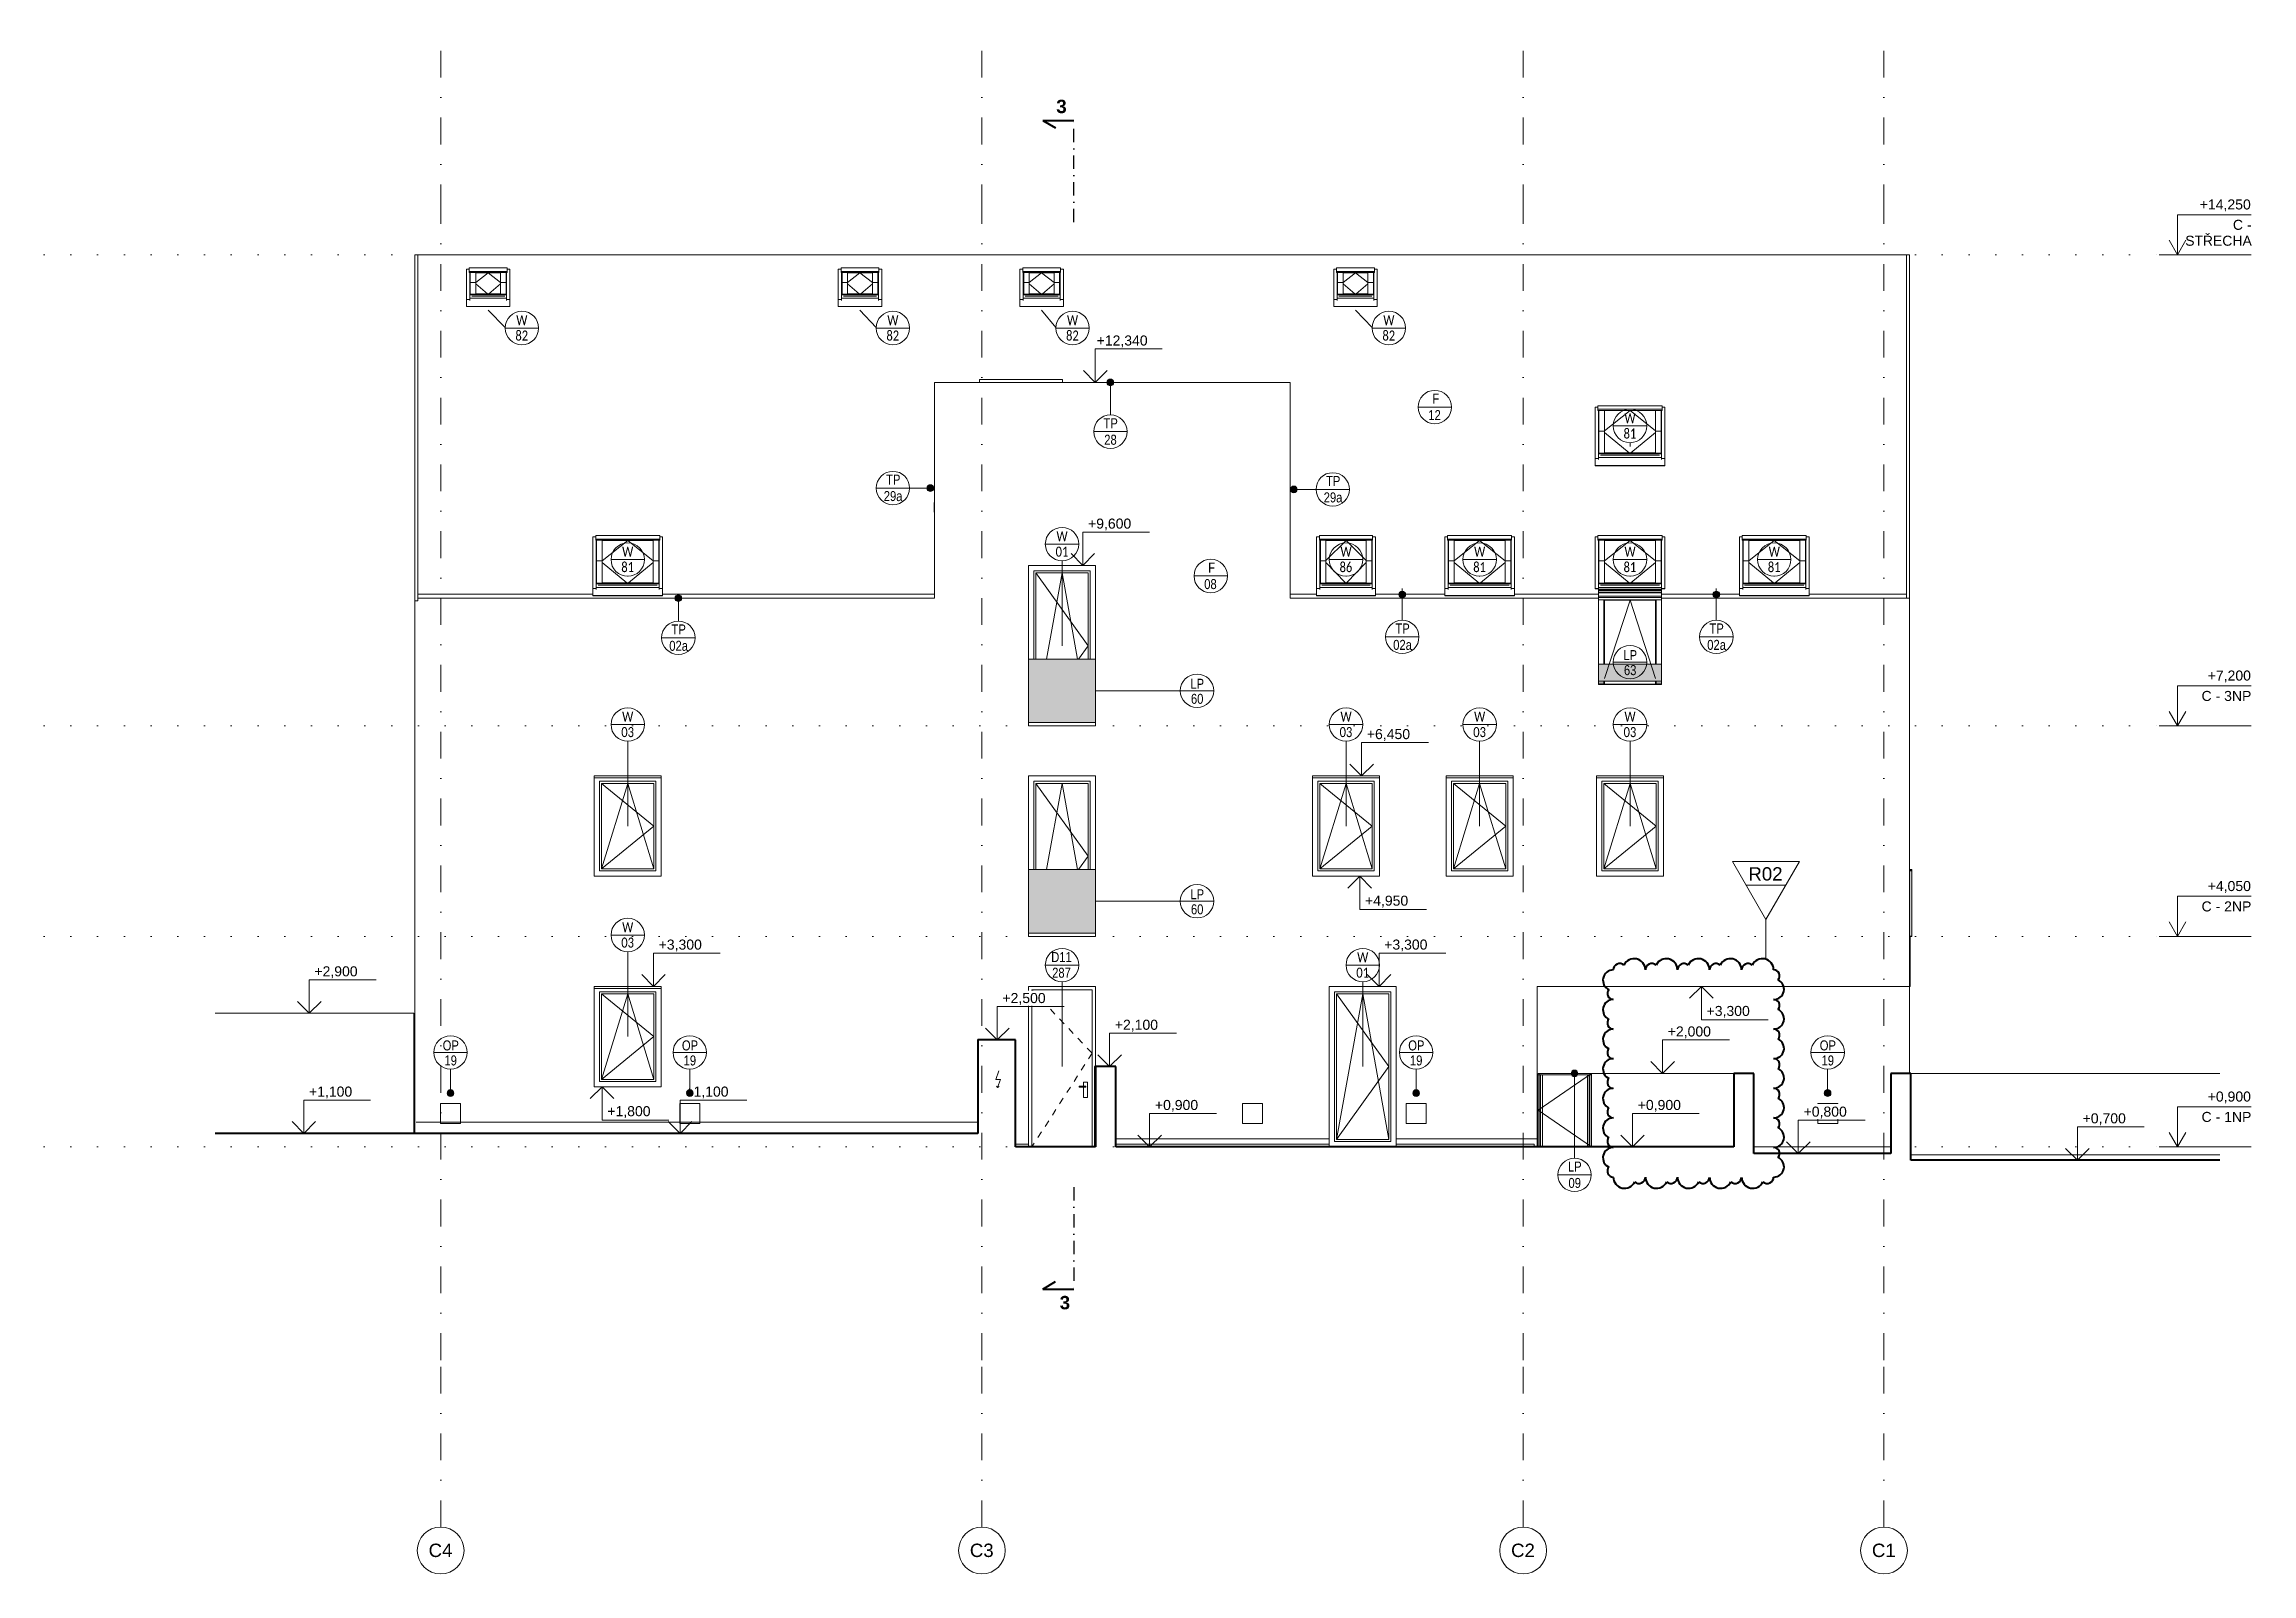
# Model space of a CAD drawing. Header units: millimetres. Extents: x -10647 to 220459, y -5491 to 72638.
# Drawn here: x 87787 to 120826, y -5490 to 17402 of the extents above; entities that cross this region are included whole.
import ezdxf

# ---------------------------------------------------------------- set-up
doc = ezdxf.new("R2010")
doc.units = ezdxf.units.MM
for name, pattern in [('HA_Dash_2mm-S1mm', [200, 100, -100]), ('HA_Dash_3mm-S1mm', [300, 200, -100]), ('HA_DashDot_10mm-S3mm', [1000, 400, -300, 0, -300]), ('HA_DashDot_4mm-S1mm', [400, 200, -100, 0, -100]), ('HA_Dot-S4mm', [400, 0, -400])]:
    doc.linetypes.add(name, pattern=pattern)
for name, color, linetype, lineweight in [('A-DETL-____-THIN', 9, 'Continuous', 9), ('A-DETL-____-WIDE', 9, 'Continuous', 40), ('A-DOOR-____-IDEN', 9, 'Continuous', 9), ('A-DOOR-____-OTLN', 9, 'Continuous', 9), ('A-DOOR-FRAM-OTLN', 9, 'Continuous', 9), ('A-FLOR-____-OTLN', 9, 'Continuous', 9), ('A-FLOR-____-OVHD', 9, 'HA_DashDot_4mm-S1mm', 25), ('A-FLOR-HRAL-IDEN', 9, 'Continuous', 9), ('A-FLOR-HRAL-OTLN', 9, 'Continuous', 9), ('A-FLOR-LEVL-OTLN', 9, 'Continuous', 9), ('A-GENM-____-IDEN', 9, 'Continuous', 9), ('A-GENM-____-MCUT', 9, 'HA_Dash_3mm-S1mm', 25), ('A-GENM-____-OTLN', 9, 'Continuous', 9), ('A-GLAZ-____-IDEN', 9, 'Continuous', 9), ('A-GLAZ-____-OTLN', 9, 'Continuous', 5), ('A-ROOF-____-OTLN', 9, 'Continuous', 9), ('A-WALL-____-MCUT', 9, 'Continuous', 25), ('A-WALL-____-OTLN', 9, 'Continuous', 9), ('G-____-____-DIMS', 9, 'Continuous', 5), ('G-____-____-TEXT', 9, 'Continuous', 5), ('G-____-REVC-IDEN', 9, 'Continuous', 9), ('G-____-REVC-OTLN', 9, 'Continuous', 40), ('I-WALL-____-OTLN', 9, 'Continuous', 9), ('S-GRID-____-IDEN', 9, 'Continuous', 9), ('S-GRID-____-OTLN', 9, 'Continuous', 5)]:
    doc.layers.add(name, color=color, linetype=linetype, lineweight=lineweight)
doc.styles.add('Arial', font='arial.ttf', dxfattribs={"height": 200})
doc.styles.add('Arial_1', font='arial.ttf', dxfattribs={"height": 150})
doc.styles.add('Arial_2', font='arial.ttf', dxfattribs={"width": 0.8, "height": 150})
doc.styles.add('Arial_B', font='arialbd.ttf', dxfattribs={"height": 200})
doc.styles.add('Calibri', font='calibri.ttf', dxfattribs={"width": 0.8, "height": 150})

msp = doc.modelspace()

# ---------------------------------------------------------------- texts
at = {"layer": 'A-DOOR-____-IDEN', "lineweight": 5, "char_height": 150, "attachment_point": 1, "style": 'Arial_2'}
for s, insert, width in [('D11', (102858, 3815), 378.4), ('287', (102872, 3581), 346.33)]:
    msp.add_mtext(s, dxfattribs=dict(at, insert=insert, width=width))
at = {"layer": 'A-FLOR-HRAL-IDEN', "lineweight": 5, "char_height": 150, "attachment_point": 1, "style": 'Arial_2'}
for s, insert, width in [('LP', (111421, 8334), 250.13), ('63', (111429, 8109), 230.89), ('LP', (104941, 7905), 250.13), ('60', (104949, 7680), 230.89), ('LP', (104941, 4755), 250.13), ('60', (104949, 4530), 230.89)]:
    msp.add_mtext(s, dxfattribs=dict(at, insert=insert, width=width))
at = {"layer": 'A-FLOR-LEVL-OTLN', "lineweight": 5, "char_height": 150, "attachment_point": 1, "style": 'Arial_1'}
for s, insert, width in [('+14,250', (120047, 15078), 945.99), ('ŘECHA', (120093, 14535), 889.87), ('C -', (120543, 14773), 344.73), ('ST', (119829, 14535), 320.67), ('+7,200', (120166, 8028), 801.69), ('C - 3NP', (120074, 7723), 913.92), ('+4,050', (120166, 4878), 801.69), ('C - 2NP', (120074, 4573), 913.92), ('+0,900', (120166, 1728), 801.69), ('C - 1NP', (120074, 1423), 913.92)]:
    msp.add_mtext(s, dxfattribs=dict(at, insert=insert, width=width))
at = {"layer": 'A-GENM-____-IDEN', "lineweight": 5, "char_height": 150, "attachment_point": 1, "style": 'Arial_2'}
for s, insert, width in [('TP', (103641, 11803), 256.54), ('28', (103652, 11557), 230.89), ('TP', (100387, 10960), 256.54), ('TP', (106970, 10939), 256.54), ('29a', (100352, 10714), 339.92), ('29a', (106936, 10694), 339.92), ('TP', (97176, 8718), 256.54), ('TP', (108010, 8732), 256.54), ('TP', (112710, 8732), 256.54), ('02a', (97142, 8473), 339.92), ('02a', (107976, 8487), 339.92), ('02a', (112676, 8487), 339.92), ('OP', (93751, 2493), 295.02), ('OP', (97331, 2493), 295.02), ('OP', (108201, 2493), 295.02), ('OP', (114360, 2493), 295.02), ('19', (93777, 2268), 230.89), ('19', (97357, 2268), 230.89), ('19', (108227, 2268), 230.89), ('19', (114387, 2268), 230.89), ('LP', (110591, 680), 250.13), ('09', (110599, 435), 230.89)]:
    msp.add_mtext(s, dxfattribs=dict(at, insert=insert, width=width))
at = {"layer": 'A-GLAZ-____-IDEN', "lineweight": 5, "char_height": 150, "attachment_point": 1, "style": 'Calibri'}
for s, insert, width in [('W', (94852, 13345), 211.65), ('W', (100405, 13345), 211.65), ('W', (103094, 13345), 211.65), ('W', (107828, 13345), 211.65), ('82', (94839, 13116), 243.71), ('82', (100392, 13116), 243.71), ('82', (103080, 13116), 243.71), ('82', (107815, 13116), 243.71), ('81', (111424, 11650), 243.71), ('W', (111437, 11878), 211.65), ('W', (102937, 10111), 211.65), ('81', (96424, 9651), 243.71), ('W', (96437, 9880), 211.65), ('01', (102924, 9882), 243.71), ('86', (107174, 9651), 243.71), ('W', (107187, 9880), 211.65), ('81', (109174, 9651), 243.71), ('W', (109187, 9880), 211.65), ('81', (111424, 9651), 243.71), ('W', (111437, 9880), 211.65), ('81', (113583, 9651), 243.71), ('W', (113596, 9880), 211.65), ('W', (96437, 7411), 211.65), ('W', (107187, 7411), 211.65), ('W', (109187, 7411), 211.65), ('W', (111437, 7411), 211.65), ('03', (96424, 7182), 243.71), ('03', (107174, 7182), 243.71), ('03', (109174, 7182), 243.71), ('03', (111424, 7182), 243.71), ('03', (96424, 4032), 243.71), ('W', (96437, 4261), 211.65), ('W', (107437, 3811), 211.65), ('01', (107424, 3582), 243.71)]:
    msp.add_mtext(s, dxfattribs=dict(at, insert=insert, width=width))
at = {"layer": 'G-____-____-TEXT', "color": 7, "lineweight": 9, "attachment_point": 1}
for s, insert, char_height, width, style in [('\\fArial|b1|i0|c0|p34|;3', (102934, 16570), 200, 192.41, 'Arial_B'), ('12', (108502, 11925), 150, 230.89, 'Arial_2'), ('F', (108563, 12172), 150, 128.27, 'Arial_2'), ('F', (105208, 9644), 150, 128.27, 'Arial_2'), ('08', (105148, 9397), 150, 230.89, 'Arial_2'), ('\\fArial|b1|i0|c0|p34|;3', (102985, -1331), 200, 192.41, 'Arial_B')]:
    msp.add_mtext(s, dxfattribs=dict(at, insert=insert, char_height=char_height, width=width, style=style))
at = {"layer": 'G-____-REVC-IDEN', "lineweight": 5, "insert": (113291, 5085), "char_height": 200, "width": 633.33, "attachment_point": 1, "style": 'Arial'}
msp.add_mtext('R02', dxfattribs=at)
at = {"layer": 'S-GRID-____-IDEN', "lineweight": 5, "char_height": 200, "width": 440.93, "attachment_point": 1, "style": 'Arial'}
for s, insert in [('C4', (93540, -5038)), ('C3', (101640, -5038)), ('C2', (109740, -5038)), ('C1', (115140, -5038))]:
    msp.add_mtext(s, dxfattribs=dict(at, insert=insert))

# ---------------------------------------------------------------- blocks, each defined once
blk = doc.blocks.new('HA_WD_SinglePanel - 1000x2400-1662822-C_pohled západní_DPS pohled')
at = {"layer": 'A-GLAZ-____-OTLN', "color": 250}
for p, q in [((-31555, 980), (-31555, 3220)), ((-31555, 3220), (-30715, 3220)), ((-31525, 3190), (-31525, 1010)), ((-31525, 3190), (-30745, 3190)), ((-31525, 1010), (-31135, 3190)), ((-31525, 3190), (-30745, 2100)), ((-31135, 3190), (-30745, 1010)), ((-30745, 1010), (-30745, 3190)), ((-30715, 3220), (-30715, 980)), ((-30745, 2100), (-31525, 1010)), ((-31525, 1010), (-30745, 1010)), ((-30715, 980), (-31555, 980))]:
    blk.add_line(p, q, dxfattribs=at)
blk = doc.blocks.new('HA_WD_SinglePanel - 1000x1500-1662820-C_pohled západní_DPS pohled')
at = {"layer": 'A-GLAZ-____-OTLN', "color": 250}
for p, q in [((-42555, 1880), (-42555, 3220)), ((-42555, 3220), (-41715, 3220)), ((-42525, 3190), (-42525, 1910)), ((-42525, 3190), (-41745, 3190)), ((-42525, 1910), (-42135, 3190)), ((-42525, 3190), (-41745, 2550)), ((-42135, 3190), (-41745, 1910)), ((-41745, 1910), (-41745, 3190)), ((-41715, 3220), (-41715, 1880)), ((-41745, 2550), (-42525, 1910)), ((-41715, 1880), (-42555, 1880)), ((-42525, 1910), (-41745, 1910))]:
    blk.add_line(p, q, dxfattribs=at)
blk = doc.blocks.new('HA_WD_SinglePanel - 1000x2400-V73-C_pohled západní_DPS pohled')
at = {"layer": 'A-GLAZ-____-OTLN', "color": 250}
for p, q in [((-36055, 5050), (-36055, 6370)), ((-36055, 6370), (-35215, 6370)), ((-36025, 6340), (-36025, 5050)), ((-36025, 6340), (-35245, 6340)), ((-36025, 6340), (-35245, 5250)), ((-35866, 5050), (-35635, 6340)), ((-35635, 6340), (-35404, 5050)), ((-35245, 5050), (-35245, 6340)), ((-35215, 6370), (-35215, 5050)), ((-35245, 5250), (-35388, 5050))]:
    blk.add_line(p, q, dxfattribs=at)
blk = doc.blocks.new('Roof-Windows_VELUX_VFE - VFE size 940x1370 _PK38__31-1785092-C_pohled západní_DPS pohled')
at = {"layer": 'A-GLAZ-____-OTLN', "color": 250}
for p, q in [((-27605, 9246), (-27605, 9248)), ((-27605, 9236), (-27605, 9246)), ((-26665, 9246), (-27605, 9246)), ((-27605, 9224), (-27605, 9231)), ((-26665, 9231), (-27605, 9231)), ((-27605, 9221), (-27605, 9224)), ((-26665, 9224), (-27605, 9224)), ((-27605, 9209), (-27605, 9221)), ((-26665, 9221), (-27605, 9221)), ((-26665, 9195), (-27605, 9195)), ((-26665, 9193), (-27605, 9193)), ((-27605, 9191), (-26665, 9191)), ((-26665, 9143), (-27605, 9143)), ((-27605, 9121), (-26665, 9121)), ((-27605, 9087), (-26665, 9087)), ((-27604, 8121), (-27604, 9087)), ((-27529, 9087), (-27529, 8121)), ((-27519, 9087), (-27519, 8121)), ((-27519, 7911), (-27135, 9083)), ((-26751, 9083), (-27519, 9083)), ((-27135, 9083), (-26751, 7911)), ((-26751, 8121), (-26751, 9087)), ((-26741, 8121), (-26741, 9087)), ((-26666, 9087), (-26666, 8121)), ((-26665, 9248), (-26665, 9246)), ((-26665, 9246), (-26665, 9236)), ((-26665, 9231), (-26665, 9224)), ((-26665, 9224), (-26665, 9221)), ((-26665, 9221), (-26665, 9209)), ((-27604, 7841), (-27604, 7871)), ((-27604, 7841), (-27604, 7821)), ((-27529, 7841), (-27604, 7841)), ((-27529, 7871), (-27529, 7841)), ((-27529, 7841), (-27529, 7821)), ((-27519, 7871), (-27519, 7821)), ((-27519, 7823), (-26751, 7823)), ((-26751, 7821), (-26751, 7871)), ((-26741, 7841), (-26741, 7871)), ((-26741, 7841), (-26741, 7821)), ((-26666, 7841), (-26741, 7841)), ((-26666, 7871), (-26666, 7841)), ((-26666, 7841), (-26666, 7821))]:
    blk.add_line(p, q, dxfattribs=at)
blk = doc.blocks.new('Railing - 40 x12 mm-1462728-C_pohled západní_DPS pohled')
at = {"layer": 'A-FLOR-HRAL-OTLN'}
blk.add_hatch(color=256, dxfattribs=at).paths.add_polyline_path([(-22950, 4055), (-22915, 4055), (-22915, 5030), (-22950, 5030), (-22950, 4420)])
at = {"layer": 'A-FLOR-HRAL-OTLN', "color": 7}
for p, q in [((-22915, 5030), (-22950, 5030)), ((-22915, 5030), (-22915, 4055)), ((-22915, 4055), (-22950, 4055))]:
    blk.add_line(p, q, dxfattribs=at)
blk = doc.blocks.new('Railing - Railing-1462566-C_pohled západní_DPS pohled')
at = {"layer": 'A-FLOR-HRAL-OTLN'}
blk.add_hatch(color=256, dxfattribs=at).paths.add_polyline_path([(-22940, 4050), (-22915, 4050), (-22915, 4055), (-22950, 4055), (-22950, 4050)])
at = {"layer": 'A-FLOR-HRAL-OTLN', "color": 7}
for p, q in [((-22915, 4055), (-22950, 4055)), ((-22940, 4050), (-22915, 4050)), ((-22915, 4050), (-22915, 4055))]:
    blk.add_line(p, q, dxfattribs=at)
blk.add_blockref('Railing - 40 x12 mm-1462728-C_pohled západní_DPS pohled', (0, 0))
blk = doc.blocks.new('Top Rail Type - Top Rail_Internal_-1462590-C_pohled západní_DPS pohled')
at = {"layer": 'A-FLOR-HRAL-OTLN'}
blk.add_hatch(color=256, dxfattribs=at).paths.add_polyline_path([(-22915, 5030), (-22915, 5050), (-22950, 5050), (-22950, 5030)])
at = {"layer": 'A-FLOR-HRAL-OTLN', "color": 7}
for p, q in [((-22915, 5050), (-22950, 5050)), ((-22950, 5030), (-22915, 5030)), ((-22915, 5030), (-22915, 5050))]:
    blk.add_line(p, q, dxfattribs=at)
blk = doc.blocks.new('Railing - Railing-1637136-C_pohled západní_DPS pohled')
at = {"layer": 'A-FLOR-HRAL-OTLN'}
blk.add_hatch(color=256, dxfattribs=at).paths.add_polyline_path([(-35135, 4100), (-35135, 5050), (-36135, 5050), (-36135, 4100), (-35184, 4100)])
at = {"layer": 'A-FLOR-HRAL-OTLN', "color": 7}
for p, q in [((-36135, 5050), (-35135, 5050)), ((-35135, 4100), (-36135, 4100))]:
    blk.add_line(p, q, dxfattribs=at)
blk = doc.blocks.new('Railing - Railing-1637265-C_pohled západní_DPS pohled')
at = {"layer": 'A-FLOR-HRAL-OTLN'}
blk.add_hatch(color=256, dxfattribs=at).paths.add_polyline_path([(-36135, 7250), (-35135, 7250), (-35135, 8200), (-36135, 8200), (-36135, 7458)])
at = {"layer": 'A-FLOR-HRAL-OTLN', "color": 7}
for p, q in [((-36135, 8200), (-35135, 8200)), ((-35135, 7250), (-36135, 7250))]:
    blk.add_line(p, q, dxfattribs=at)
blk = doc.blocks.new('Roof-Windows_VELUX_GLL_1061 - PK08-1785849-C_pohled západní_DPS pohled')
at = {"layer": 'A-GLAZ-____-OTLN', "color": 250}
for p, q in [((-42614, 10027), (-42656, 10027)), ((-42656, 10027), (-42656, 9255)), ((-41656, 10047), (-42614, 10047)), ((-42614, 10047), (-42614, 9995)), ((-41656, 9995), (-42614, 9995)), ((-42614, 9995), (-42614, 9977)), ((-42614, 9977), (-41656, 9977)), ((-42606, 9977), (-42606, 9341)), ((-42600, 9977), (-42600, 9668)), ((-42516, 9668), (-42516, 9977)), ((-41754, 9976), (-42516, 9976)), ((-42516, 9670), (-42135, 9976)), ((-41754, 9670), (-42135, 9976)), ((-41754, 9977), (-41754, 9668)), ((-41670, 9668), (-41670, 9977)), ((-41664, 9977), (-41664, 9341)), ((-41656, 9995), (-41656, 10047)), ((-41614, 10027), (-41656, 10027)), ((-41656, 9977), (-41656, 9995)), ((-41614, 9255), (-41614, 10027)), ((-42600, 9668), (-42516, 9668)), ((-42600, 9337), (-42600, 9668)), ((-42516, 9668), (-42600, 9668)), ((-42516, 9337), (-42516, 9668)), ((-42147, 9341), (-42516, 9647)), ((-42123, 9341), (-41754, 9647)), ((-41754, 9668), (-41670, 9668)), ((-41754, 9668), (-41754, 9337)), ((-41670, 9668), (-41754, 9668)), ((-41670, 9668), (-41670, 9337)), ((-42656, 9255), (-42606, 9255)), ((-42606, 9255), (-42656, 9255)), ((-42656, 9255), (-42656, 9152)), ((-42606, 9337), (-42606, 9341)), ((-42600, 9341), (-42606, 9341)), ((-42606, 9334), (-42606, 9337)), ((-42606, 9325), (-42606, 9334)), ((-41664, 9334), (-42606, 9334)), ((-42606, 9309), (-42606, 9325)), ((-41664, 9325), (-42606, 9325)), ((-42606, 9309), (-42606, 9302)), ((-42606, 9278), (-42606, 9302)), ((-42606, 9273), (-42606, 9278)), ((-42606, 9273), (-41664, 9273)), ((-42606, 9242), (-42606, 9273)), ((-42516, 9337), (-42600, 9337)), ((-42516, 9336), (-42600, 9336)), ((-42573, 9309), (-42573, 9302)), ((-42573, 9306), (-41697, 9306)), ((-41754, 9341), (-42516, 9341)), ((-41670, 9337), (-41754, 9337)), ((-41670, 9336), (-41754, 9336)), ((-41697, 9309), (-41697, 9302)), ((-41664, 9341), (-41670, 9341)), ((-41664, 9341), (-41664, 9337)), ((-41664, 9337), (-41664, 9334)), ((-41664, 9334), (-41664, 9325)), ((-41664, 9325), (-41664, 9309)), ((-41664, 9309), (-41664, 9302)), ((-41664, 9302), (-41664, 9278)), ((-41664, 9278), (-41664, 9273)), ((-41664, 9273), (-41664, 9242)), ((-41664, 9255), (-41614, 9255)), ((-41614, 9255), (-41664, 9255)), ((-41614, 9152), (-41614, 9255)), ((-42656, 9152), (-41614, 9152)), ((-42656, 9148), (-42656, 9152)), ((-41614, 9148), (-42656, 9148)), ((-41614, 9152), (-41614, 9148))]:
    blk.add_line(p, q, dxfattribs=at)
blk = doc.blocks.new('Roof-Windows_VELUX_GLL_1061 - MK08-1785881-C_pohled západní_DPS pohled')
at = {"layer": 'A-GLAZ-____-OTLN', "color": 250}
for p, q in [((-31783, 10027), (-31825, 10027)), ((-31825, 10027), (-31825, 9255)), ((-30987, 10047), (-31783, 10047)), ((-31783, 10047), (-31783, 9995)), ((-30987, 9995), (-31783, 9995)), ((-31783, 9995), (-31783, 9977)), ((-31783, 9977), (-30987, 9977)), ((-31775, 9977), (-31775, 9341)), ((-31769, 9977), (-31769, 9668)), ((-31685, 9668), (-31685, 9977)), ((-31085, 9976), (-31685, 9976)), ((-31685, 9673), (-31385, 9976)), ((-31085, 9673), (-31385, 9976)), ((-31085, 9977), (-31085, 9668)), ((-31001, 9668), (-31001, 9977)), ((-30995, 9977), (-30995, 9341)), ((-30987, 9995), (-30987, 10047)), ((-30945, 10027), (-30987, 10027)), ((-30987, 9977), (-30987, 9995)), ((-30945, 9255), (-30945, 10027)), ((-31769, 9668), (-31685, 9668)), ((-31769, 9337), (-31769, 9668)), ((-31685, 9668), (-31769, 9668)), ((-31685, 9337), (-31685, 9668)), ((-31394, 9341), (-31685, 9644)), ((-31376, 9341), (-31085, 9644)), ((-31085, 9668), (-31001, 9668)), ((-31085, 9668), (-31085, 9337)), ((-31001, 9668), (-31085, 9668)), ((-31001, 9668), (-31001, 9337)), ((-31825, 9255), (-31775, 9255)), ((-31775, 9255), (-31825, 9255)), ((-31825, 9255), (-31825, 9152)), ((-31775, 9337), (-31775, 9341)), ((-31769, 9341), (-31775, 9341)), ((-31775, 9334), (-31775, 9337)), ((-31775, 9325), (-31775, 9334)), ((-30995, 9334), (-31775, 9334)), ((-31775, 9309), (-31775, 9325)), ((-30995, 9325), (-31775, 9325)), ((-31775, 9309), (-31775, 9302)), ((-31775, 9278), (-31775, 9302)), ((-31775, 9273), (-31775, 9278)), ((-31775, 9273), (-30995, 9273)), ((-31775, 9242), (-31775, 9273)), ((-31685, 9337), (-31769, 9337)), ((-31685, 9336), (-31769, 9336)), ((-31742, 9309), (-31742, 9302)), ((-31742, 9306), (-31028, 9306)), ((-31085, 9341), (-31685, 9341)), ((-31001, 9337), (-31085, 9337)), ((-31001, 9336), (-31085, 9336)), ((-31028, 9309), (-31028, 9302)), ((-30995, 9341), (-31001, 9341)), ((-30995, 9341), (-30995, 9337)), ((-30995, 9337), (-30995, 9334)), ((-30995, 9334), (-30995, 9325)), ((-30995, 9325), (-30995, 9309)), ((-30995, 9309), (-30995, 9302)), ((-30995, 9302), (-30995, 9278)), ((-30995, 9278), (-30995, 9273)), ((-30995, 9273), (-30995, 9242)), ((-30995, 9255), (-30945, 9255)), ((-30945, 9255), (-30995, 9255)), ((-30945, 9152), (-30945, 9255)), ((-31825, 9152), (-30945, 9152)), ((-31825, 9148), (-31825, 9152)), ((-30945, 9148), (-31825, 9148)), ((-30945, 9152), (-30945, 9148))]:
    blk.add_line(p, q, dxfattribs=at)
blk = doc.blocks.new('Roof-Windows_VELUX_GLL_1061 - PK08-1786651-C_pohled západní_DPS pohled')
at = {"layer": 'A-GLAZ-____-OTLN', "color": 250}
for p, q in [((-27614, 11971), (-27656, 11971)), ((-27656, 11971), (-27656, 11200)), ((-26656, 11991), (-27614, 11991)), ((-27614, 11991), (-27614, 11939)), ((-26656, 11939), (-27614, 11939)), ((-27614, 11939), (-27614, 11921)), ((-27614, 11921), (-26656, 11921)), ((-27606, 11921), (-27606, 11286)), ((-27600, 11921), (-27600, 11612)), ((-27516, 11612), (-27516, 11921)), ((-26754, 11920), (-27516, 11920)), ((-27516, 11614), (-27135, 11920)), ((-26754, 11614), (-27135, 11920)), ((-26754, 11921), (-26754, 11612)), ((-26670, 11612), (-26670, 11921)), ((-26664, 11921), (-26664, 11286)), ((-26656, 11939), (-26656, 11991)), ((-26614, 11971), (-26656, 11971)), ((-26656, 11921), (-26656, 11939)), ((-26614, 11200), (-26614, 11971)), ((-27600, 11612), (-27516, 11612)), ((-27600, 11281), (-27600, 11612)), ((-27516, 11612), (-27600, 11612)), ((-27516, 11281), (-27516, 11612)), ((-27147, 11286), (-27516, 11591)), ((-27123, 11286), (-26754, 11591)), ((-26754, 11612), (-26670, 11612)), ((-26754, 11612), (-26754, 11281)), ((-26670, 11612), (-26754, 11612)), ((-26670, 11612), (-26670, 11281)), ((-27606, 11281), (-27606, 11286)), ((-27600, 11286), (-27606, 11286)), ((-27606, 11278), (-27606, 11281)), ((-27606, 11269), (-27606, 11278)), ((-26664, 11278), (-27606, 11278)), ((-27606, 11253), (-27606, 11269)), ((-26664, 11269), (-27606, 11269)), ((-27606, 11253), (-27606, 11246)), ((-27606, 11222), (-27606, 11246)), ((-27516, 11281), (-27600, 11281)), ((-27516, 11280), (-27600, 11280)), ((-27573, 11253), (-27573, 11246)), ((-27573, 11250), (-26697, 11250)), ((-26754, 11286), (-27516, 11286)), ((-26670, 11281), (-26754, 11281)), ((-26670, 11280), (-26754, 11280)), ((-26697, 11253), (-26697, 11246)), ((-26664, 11286), (-26670, 11286)), ((-26664, 11286), (-26664, 11281)), ((-26664, 11281), (-26664, 11278)), ((-26664, 11278), (-26664, 11269)), ((-26664, 11269), (-26664, 11253)), ((-26664, 11253), (-26664, 11246)), ((-26664, 11246), (-26664, 11222)), ((-27656, 11200), (-27606, 11200)), ((-27606, 11200), (-27656, 11200)), ((-27656, 11200), (-27656, 11097)), ((-27656, 11097), (-26614, 11097)), ((-27656, 11092), (-27656, 11097)), ((-26614, 11092), (-27656, 11092)), ((-27606, 11217), (-27606, 11222)), ((-27606, 11186), (-27606, 11218)), ((-27606, 11217), (-26664, 11217)), ((-26664, 11222), (-26664, 11217)), ((-26664, 11218), (-26664, 11186)), ((-26664, 11200), (-26614, 11200)), ((-26614, 11200), (-26664, 11200)), ((-26614, 11097), (-26614, 11200)), ((-26614, 11097), (-26614, 11092))]:
    blk.add_line(p, q, dxfattribs=at)
blk = doc.blocks.new('Roof-Windows_VELUX_GLL_1061 - CK02-1785915-C_pohled západní_DPS pohled')
at = {"layer": 'A-GLAZ-____-OTLN', "color": 250}
for p, q in [((-44506, 14033), (-44548, 14033)), ((-44548, 14033), (-44548, 13581)), ((-43940, 14053), (-44506, 14053)), ((-44506, 14053), (-44506, 14001)), ((-43940, 14001), (-44506, 14001)), ((-44506, 14001), (-44506, 13983)), ((-44506, 13983), (-43940, 13983)), ((-44498, 13983), (-44498, 13667)), ((-44491, 13983), (-44491, 13834)), ((-44408, 13834), (-44408, 13983)), ((-44037, 13982), (-44408, 13982)), ((-44408, 13836), (-44223, 13982)), ((-44037, 13836), (-44223, 13982)), ((-44037, 13983), (-44037, 13834)), ((-43954, 13834), (-43954, 13983)), ((-43948, 13983), (-43948, 13667)), ((-43940, 14001), (-43940, 14053)), ((-43898, 14033), (-43940, 14033)), ((-43940, 13983), (-43940, 14001)), ((-43898, 13581), (-43898, 14033)), ((-44548, 13581), (-44498, 13581)), ((-44498, 13581), (-44548, 13581)), ((-44548, 13581), (-44548, 13478)), ((-44498, 13663), (-44498, 13667)), ((-44491, 13667), (-44498, 13667)), ((-44498, 13660), (-44498, 13663)), ((-44498, 13651), (-44498, 13660)), ((-43948, 13660), (-44498, 13660)), ((-44498, 13635), (-44498, 13651)), ((-43948, 13651), (-44498, 13651)), ((-44498, 13635), (-44498, 13627)), ((-44498, 13604), (-44498, 13628)), ((-44498, 13599), (-44498, 13604)), ((-44498, 13599), (-43948, 13599)), ((-44498, 13568), (-44498, 13599)), ((-44491, 13834), (-44408, 13834)), ((-44491, 13662), (-44491, 13834)), ((-44408, 13834), (-44491, 13834)), ((-44408, 13662), (-44491, 13662)), ((-44408, 13661), (-44491, 13661)), ((-44465, 13635), (-44465, 13627)), ((-44465, 13632), (-43981, 13632)), ((-44408, 13662), (-44408, 13834)), ((-44234, 13667), (-44408, 13813)), ((-44037, 13667), (-44408, 13667)), ((-44211, 13667), (-44037, 13813)), ((-44037, 13834), (-43954, 13834)), ((-44037, 13834), (-44037, 13662)), ((-43954, 13834), (-44037, 13834)), ((-43954, 13662), (-44037, 13662)), ((-43954, 13661), (-44037, 13661)), ((-43981, 13635), (-43981, 13627)), ((-43954, 13834), (-43954, 13662)), ((-43948, 13667), (-43954, 13667)), ((-43948, 13667), (-43948, 13663)), ((-43948, 13663), (-43948, 13660)), ((-43948, 13660), (-43948, 13651)), ((-43948, 13651), (-43948, 13635)), ((-43948, 13635), (-43948, 13627)), ((-43948, 13628), (-43948, 13604)), ((-43948, 13604), (-43948, 13599)), ((-43948, 13599), (-43948, 13568)), ((-43948, 13581), (-43898, 13581)), ((-43898, 13581), (-43948, 13581)), ((-43898, 13478), (-43898, 13581)), ((-44548, 13478), (-43898, 13478)), ((-44548, 13474), (-44548, 13478)), ((-43898, 13474), (-44548, 13474)), ((-43898, 13478), (-43898, 13474))]:
    blk.add_line(p, q, dxfattribs=at)
blk = doc.blocks.new('Roof-Windows_VELUX_GLL_1061 - CK02-V74-C_pohled západní_DPS pohled')
at = {"layer": 'A-GLAZ-____-OTLN', "color": 250}
for p, q in [((-38942, 14033), (-38984, 14033)), ((-38984, 14033), (-38984, 13581)), ((-38376, 14053), (-38942, 14053)), ((-38942, 14053), (-38942, 14001)), ((-38376, 14001), (-38942, 14001)), ((-38942, 14001), (-38942, 13983)), ((-38942, 13983), (-38376, 13983)), ((-38934, 13983), (-38934, 13667)), ((-38928, 13983), (-38928, 13834)), ((-38844, 13834), (-38844, 13983)), ((-38474, 13982), (-38844, 13982)), ((-38844, 13836), (-38659, 13982)), ((-38474, 13836), (-38659, 13982)), ((-38474, 13983), (-38474, 13834)), ((-38390, 13834), (-38390, 13983)), ((-38384, 13983), (-38384, 13667)), ((-38376, 14001), (-38376, 14053)), ((-38334, 14033), (-38376, 14033)), ((-38376, 13983), (-38376, 14001)), ((-38334, 13581), (-38334, 14033)), ((-38984, 13581), (-38934, 13581)), ((-38934, 13581), (-38984, 13581)), ((-38984, 13581), (-38984, 13478)), ((-38934, 13663), (-38934, 13667)), ((-38928, 13667), (-38934, 13667)), ((-38934, 13660), (-38934, 13663)), ((-38934, 13651), (-38934, 13660)), ((-38384, 13660), (-38934, 13660)), ((-38934, 13635), (-38934, 13651)), ((-38384, 13651), (-38934, 13651)), ((-38934, 13635), (-38934, 13627)), ((-38934, 13604), (-38934, 13628)), ((-38934, 13599), (-38934, 13604)), ((-38934, 13599), (-38384, 13599)), ((-38934, 13568), (-38934, 13599)), ((-38928, 13834), (-38844, 13834)), ((-38928, 13662), (-38928, 13834)), ((-38844, 13834), (-38928, 13834)), ((-38844, 13662), (-38928, 13662)), ((-38844, 13661), (-38928, 13661)), ((-38901, 13635), (-38901, 13627)), ((-38901, 13632), (-38417, 13632)), ((-38844, 13662), (-38844, 13834)), ((-38671, 13667), (-38844, 13813)), ((-38474, 13667), (-38844, 13667)), ((-38647, 13667), (-38474, 13813)), ((-38474, 13834), (-38390, 13834)), ((-38474, 13834), (-38474, 13662)), ((-38390, 13834), (-38474, 13834)), ((-38390, 13662), (-38474, 13662)), ((-38390, 13661), (-38474, 13661)), ((-38417, 13635), (-38417, 13627)), ((-38390, 13834), (-38390, 13662)), ((-38384, 13667), (-38390, 13667)), ((-38384, 13667), (-38384, 13663)), ((-38384, 13663), (-38384, 13660)), ((-38384, 13660), (-38384, 13651)), ((-38384, 13651), (-38384, 13635)), ((-38384, 13635), (-38384, 13627)), ((-38384, 13628), (-38384, 13604)), ((-38384, 13604), (-38384, 13599)), ((-38384, 13599), (-38384, 13568)), ((-38384, 13581), (-38334, 13581)), ((-38334, 13581), (-38384, 13581)), ((-38334, 13478), (-38334, 13581)), ((-38984, 13478), (-38334, 13478)), ((-38984, 13474), (-38984, 13478)), ((-38334, 13474), (-38984, 13474)), ((-38334, 13478), (-38334, 13474))]:
    blk.add_line(p, q, dxfattribs=at)
blk = doc.blocks.new('HA_DR_Single_Swing_Solid_ButtFrame - In_FAS_900x2350_Unik-1926024-C_pohled západní_DPS pohled')
at = {"layer": 'A-DOOR-____-OTLN', "color": 250, "linetype": 'HA_Dash_2mm-S1mm', "lineweight": 5}
for p, q in [((-36085, 3250), (-35185, 2300)), ((-35185, 2300), (-36085, 900))]:
    blk.add_line(p, q, dxfattribs=at)
at = {"layer": 'A-DOOR-____-OTLN', "color": 7}
for p, q in [((-36085, 3250), (-36085, 900)), ((-35185, 3250), (-36085, 3250)), ((-35185, 900), (-35185, 3250)), ((-35285, 1807), (-35380, 1807)), ((-35380, 1800), (-35380, 1807)), ((-35380, 1792), (-35380, 1800)), ((-35380, 1792), (-35285, 1792)), ((-35255, 1870), (-35315, 1870)), ((-35315, 1870), (-35315, 1807)), ((-35315, 1793), (-35315, 1640)), ((-35255, 1640), (-35255, 1870)), ((-35315, 1640), (-35255, 1640))]:
    blk.add_line(p, q, dxfattribs=at)
for points, knots in [([(-35285, 1807), (-35285, 1807), (-35284, 1807), (-35284, 1807), (-35283, 1807), (-35283, 1807), (-35283, 1807), (-35282, 1807), (-35282, 1807), (-35281, 1806), (-35281, 1806), (-35280, 1806), (-35280, 1805), (-35279, 1805), (-35279, 1804), (-35278, 1804), (-35278, 1803), (-35278, 1802), (-35277, 1801), (-35277, 1800)], [0.5, 0.5, 0.5, 0.5, 0.5208333, 0.5416667, 0.5625, 0.5833333, 0.6041667, 0.625, 0.6458333, 0.6666667, 0.6875, 0.7083333, 0.75, 0.7708333, 0.7916667, 0.8333333, 0.875, 0.9166667, 1, 1, 1, 1]), ([(-35277, 1800), (-35277, 1799), (-35278, 1798), (-35278, 1797), (-35278, 1796), (-35279, 1796), (-35279, 1795), (-35280, 1795), (-35280, 1794), (-35281, 1794), (-35282, 1793), (-35282, 1793), (-35283, 1793), (-35283, 1793), (-35283, 1793), (-35284, 1793), (-35284, 1793), (-35285, 1792), (-35285, 1792)], [0, 0, 0, 0, 0.0833333, 0.125, 0.1666667, 0.2083333, 0.2291667, 0.25, 0.2916667, 0.3333333, 0.3541667, 0.375, 0.3958333, 0.4166667, 0.4375, 0.4583333, 0.4791667, 0.5, 0.5, 0.5, 0.5])]:
    blk.add_open_spline(points, degree=3, knots=knots, dxfattribs=at)
at = {"layer": 'A-DOOR-FRAM-OTLN', "color": 7}
for p, q in [((-36085, 900), (-36085, 3250)), ((-36085, 3250), (-35185, 3250)), ((-35185, 3250), (-35185, 900))]:
    blk.add_line(p, q, dxfattribs=at)
blk = doc.blocks.new('Roof-Windows_VELUX_GLL_1061 - PK08-1786227-C_pohled západní_DPS pohled')
at = {"layer": 'A-GLAZ-____-OTLN', "color": 250}
for p, q in [((-27614, 10027), (-27656, 10027)), ((-27656, 10027), (-27656, 9255)), ((-26656, 10047), (-27614, 10047)), ((-27614, 10047), (-27614, 9995)), ((-26656, 9995), (-27614, 9995)), ((-27614, 9995), (-27614, 9977)), ((-27614, 9977), (-26656, 9977)), ((-27606, 9977), (-27606, 9341)), ((-27600, 9977), (-27600, 9668)), ((-27516, 9668), (-27516, 9977)), ((-26754, 9976), (-27516, 9976)), ((-27516, 9670), (-27135, 9976)), ((-26754, 9670), (-27135, 9976)), ((-26754, 9977), (-26754, 9668)), ((-26670, 9668), (-26670, 9977)), ((-26664, 9977), (-26664, 9341)), ((-26656, 9995), (-26656, 10047)), ((-26614, 10027), (-26656, 10027)), ((-26656, 9977), (-26656, 9995)), ((-26614, 9255), (-26614, 10027)), ((-27600, 9668), (-27516, 9668)), ((-27600, 9337), (-27600, 9668)), ((-27516, 9668), (-27600, 9668)), ((-27516, 9337), (-27516, 9668)), ((-27147, 9341), (-27516, 9647)), ((-27123, 9341), (-26754, 9647)), ((-26754, 9668), (-26670, 9668)), ((-26754, 9668), (-26754, 9337)), ((-26670, 9668), (-26754, 9668)), ((-26670, 9668), (-26670, 9337)), ((-27656, 9255), (-27606, 9255)), ((-27656, 9251), (-27656, 9255)), ((-27606, 9337), (-27606, 9341)), ((-27600, 9341), (-27606, 9341)), ((-27606, 9334), (-27606, 9337)), ((-27606, 9325), (-27606, 9334)), ((-26664, 9334), (-27606, 9334)), ((-27606, 9309), (-27606, 9325)), ((-26664, 9325), (-27606, 9325)), ((-27606, 9309), (-27606, 9302)), ((-27606, 9278), (-27606, 9302)), ((-27606, 9273), (-27606, 9278)), ((-27606, 9273), (-26664, 9273)), ((-27606, 9239), (-27606, 9273)), ((-27516, 9337), (-27600, 9337)), ((-27516, 9336), (-27600, 9336)), ((-27573, 9309), (-27573, 9302)), ((-27573, 9306), (-26697, 9306)), ((-26754, 9341), (-27516, 9341)), ((-26670, 9337), (-26754, 9337)), ((-26670, 9336), (-26754, 9336)), ((-26697, 9309), (-26697, 9302)), ((-26664, 9341), (-26670, 9341)), ((-26664, 9341), (-26664, 9337)), ((-26664, 9337), (-26664, 9334)), ((-26664, 9334), (-26664, 9325)), ((-26664, 9325), (-26664, 9309)), ((-26664, 9309), (-26664, 9302)), ((-26664, 9302), (-26664, 9278)), ((-26664, 9278), (-26664, 9273)), ((-26664, 9273), (-26664, 9239)), ((-26664, 9255), (-26614, 9255)), ((-26614, 9255), (-26614, 9251)), ((-27606, 9251), (-27656, 9251)), ((-26614, 9251), (-26664, 9251))]:
    blk.add_line(p, q, dxfattribs=at)
blk = doc.blocks.new('HA_GM_Generic Box - VRV Jednotka-1789997-C_pohled západní_DPS pohled')
at = {"layer": 'A-GENM-____-OTLN', "color": 7}
for p, q in [((-36870, 12385), (-35630, 12385)), ((-36870, 12340), (-36870, 12385)), ((-35630, 12385), (-35630, 12340))]:
    blk.add_line(p, q, dxfattribs=at)
blk = doc.blocks.new('TB_revizni dvirka 300x300 - TB_revizni dvirka 300x300-1843562-C_pohled západní_DPS pohled')
at = {"layer": 'A-GENM-____-OTLN', "color": 7}
for p, q in [((-44937, 1550), (-44637, 1550)), ((-44937, 1250), (-44937, 1550)), ((-44637, 1550), (-44637, 1250)), ((-44637, 1250), (-44937, 1250))]:
    blk.add_line(p, q, dxfattribs=at)
blk = doc.blocks.new('Railing - Railing-1844160-C_pohled západní_DPS pohled')
at = {"layer": 'A-FLOR-HRAL-OTLN'}
blk.add_hatch(color=256, dxfattribs=at).paths.add_polyline_path([(-26665, 7871), (-26665, 8121), (-27605, 8121), (-27605, 7871), (-26746, 7871)])
at = {"layer": 'A-FLOR-HRAL-OTLN', "color": 7}
for p, q in [((-27605, 8121), (-26665, 8121)), ((-26665, 7871), (-27605, 7871))]:
    blk.add_line(p, q, dxfattribs=at)
blk = doc.blocks.new('TB_Porotherm KPVarioUNI_1250mm - TB_Porotherm KPVarioUNI_1250mm-1891196-C_pohled západní_DPS pohled')
at = {"layer": 'A-GENM-____-OTLN', "color": 7}
blk.add_line((-41635, 3270), (-42635, 3270), dxfattribs=at)
blk = doc.blocks.new('HA_GM_Opening_Circle_WallBased - Default-2049002-C_pohled západní_DPS pohled')
at = {"layer": 'A-GENM-____-MCUT', "color": 10}
for p, q in [((-37543, 10510), (-37543, 10545)), ((-37543, 10545), (-37542, 10545)), ((-37543, 10545), (-37542, 10545))]:
    blk.add_line(p, q, dxfattribs=at)
blk = doc.blocks.new('HA_GM_Opening_Circle_WallBased - Default-2049040-C_pohled západní_DPS pohled')
at = {"layer": 'A-GENM-____-MCUT', "color": 10}
for p, q in [((-37543, 10400), (-37543, 10510)), ((-37543, 10510), (-37542, 10510)), ((-37543, 10510), (-37542, 10510)), ((-37542, 10400), (-37543, 10400)), ((-37543, 10400), (-37542, 10400))]:
    blk.add_line(p, q, dxfattribs=at)
blk = doc.blocks.new('185-01_OBJEKT C_Central_rvt-4-C_pohled západní_DPS pohled')
at = {"layer": 'A-FLOR-____-OTLN', "color": 7}
blk.add_line((-25284, 900), (-23234, 900), dxfattribs=at)
at = {"layer": 'A-ROOF-____-OTLN', "color": 7}
for p, q in [((-45275, 9169), (-45275, 14250)), ((-22995, 14250), (-45275, 14250)), ((-22995, 14250), (-22995, 9169)), ((-45275, 9169), (-42656, 9169)), ((-41614, 9169), (-37542, 9169)), ((-32220, 9169), (-31825, 9169)), ((-30945, 9169), (-29906, 9169)), ((-28864, 9169), (-27605, 9169)), ((-27605, 9231), (-27605, 9236)), ((-27605, 9169), (-27605, 9209)), ((-27605, 9169), (-27605, 9110)), ((-26665, 9236), (-26665, 9231)), ((-26665, 9209), (-26665, 9169)), ((-26665, 9169), (-25497, 9169)), ((-26665, 9169), (-26665, 9110)), ((-24455, 9169), (-22995, 9169))]:
    blk.add_line(p, q, dxfattribs=at)
at = {"layer": 'A-WALL-____-OTLN', "color": 7}
for p, q in [((-45320, 9070), (-45320, 14250)), ((-45320, 14250), (-45275, 14250)), ((-45275, 14250), (-45275, 9110)), ((-22995, 9110), (-22995, 14250)), ((-22950, 14250), (-22995, 14250)), ((-22950, 14250), (-22950, 9110)), ((-32220, 12340), (-37542, 12340)), ((-37542, 12340), (-37542, 9110)), ((-32220, 9110), (-32220, 12340)), ((-36135, 7200), (-36135, 9600)), ((-36135, 9600), (-35135, 9600)), ((-35135, 9600), (-35135, 7200)), ((-45320, 1100), (-45320, 9070)), ((-45275, 9070), (-45320, 9070)), ((-45275, 9110), (-45275, 9070)), ((-37542, 9110), (-45275, 9110)), ((-27605, 9110), (-32220, 9110)), ((-27605, 7821), (-27605, 9110)), ((-22950, 9110), (-26665, 9110)), ((-26665, 9110), (-26665, 7821)), ((-22950, 3300), (-22950, 9110)), ((-27578, 7821), (-27605, 7821)), ((-26692, 7821), (-27578, 7821)), ((-26665, 7821), (-26692, 7821)), ((-35135, 7200), (-36135, 7200)), ((-42635, 4950), (-42635, 6450)), ((-42635, 6450), (-41635, 6450)), ((-41635, 6450), (-41635, 4950)), ((-36135, 4050), (-36135, 6450)), ((-36135, 6450), (-35135, 6450)), ((-35135, 6450), (-35135, 4050)), ((-31885, 4950), (-31885, 6450)), ((-31885, 6450), (-30885, 6450)), ((-30885, 6450), (-30885, 4950)), ((-29885, 4950), (-29885, 6450)), ((-29885, 6450), (-28885, 6450)), ((-28885, 6450), (-28885, 4950)), ((-27635, 4950), (-27635, 6450)), ((-27635, 6450), (-26635, 6450)), ((-26635, 6450), (-26635, 4950)), ((-41635, 4950), (-42635, 4950)), ((-30885, 4950), (-31885, 4950)), ((-28885, 4950), (-29885, 4950)), ((-26635, 4950), (-27635, 4950)), ((-35135, 4050), (-36135, 4050)), ((-42635, 1800), (-42635, 3300)), ((-42635, 3300), (-41635, 3300)), ((-41635, 3300), (-41635, 1800)), ((-36135, 940), (-36135, 3300)), ((-36135, 3300), (-35135, 3300)), ((-35135, 3300), (-35135, 2100)), ((-31635, 940), (-31635, 3300)), ((-31635, 3300), (-30635, 3300)), ((-30635, 3300), (-30635, 940)), ((-28525, 3300), (-28525, 900)), ((-28525, 3300), (-22950, 3300)), ((-22950, 3300), (-22950, 2000)), ((-41635, 1800), (-42635, 1800)), ((-36333, 940), (-36135, 940)), ((-36135, 900), (-36135, 940)), ((-34833, 940), (-31635, 940)), ((-31635, 900), (-31635, 940)), ((-30635, 940), (-30635, 900)), ((-30635, 940), (-28570, 940)), ((-28570, 900), (-28570, 940))]:
    blk.add_line(p, q, dxfattribs=at)
at = {"layer": 'I-WALL-____-OTLN', "color": 7}
for p, q in [((-22940, 4050), (-22950, 4050)), ((-22940, 4050), (-22940, 3300)), ((-22940, 3300), (-22950, 3300))]:
    blk.add_line(p, q, dxfattribs=at)
at = {"layer": 'A-DOOR-____-OTLN', "lineweight": 9}
blk.add_blockref('HA_DR_Single_Swing_Solid_ButtFrame - In_FAS_900x2350_Unik-1926024-C_pohled západní_DPS pohled', (0, 0), dxfattribs=at)
at = {"layer": 'A-FLOR-HRAL-OTLN', "lineweight": 9}
for name in ['Railing - Railing-1637265-C_pohled západní_DPS pohled', 'Railing - Railing-1844160-C_pohled západní_DPS pohled', 'Railing - Railing-1637136-C_pohled západní_DPS pohled', 'Top Rail Type - Top Rail_Internal_-1462590-C_pohled západní_DPS pohled', 'Railing - Railing-1462566-C_pohled západní_DPS pohled']:
    blk.add_blockref(name, (0, 0), dxfattribs=at)
at = {"layer": 'A-GENM-____-OTLN', "lineweight": 9}
for name, p in [('HA_GM_Generic Box - VRV Jednotka-1789997-C_pohled západní_DPS pohled', (0, 0)), ('HA_GM_Opening_Circle_WallBased - Default-2049002-C_pohled západní_DPS pohled', (0, 0)), ('HA_GM_Opening_Circle_WallBased - Default-2049040-C_pohled západní_DPS pohled', (0, 0)), ('TB_Porotherm KPVarioUNI_1250mm - TB_Porotherm KPVarioUNI_1250mm-1891196-C_pohled západní_DPS pohled', (0, 3150)), ('TB_Porotherm KPVarioUNI_1250mm - TB_Porotherm KPVarioUNI_1250mm-1891196-C_pohled západní_DPS pohled', (10750, 3150)), ('TB_Porotherm KPVarioUNI_1250mm - TB_Porotherm KPVarioUNI_1250mm-1891196-C_pohled západní_DPS pohled', (12750, 3150)), ('TB_Porotherm KPVarioUNI_1250mm - TB_Porotherm KPVarioUNI_1250mm-1891196-C_pohled západní_DPS pohled', (15000, 3150)), ('TB_Porotherm KPVarioUNI_1250mm - TB_Porotherm KPVarioUNI_1250mm-1891196-C_pohled západní_DPS pohled', (0, 0)), ('TB_revizni dvirka 300x300 - TB_revizni dvirka 300x300-1843562-C_pohled západní_DPS pohled', (0, 0)), ('TB_revizni dvirka 300x300 - TB_revizni dvirka 300x300-1843562-C_pohled západní_DPS pohled', (3582, 0)), ('TB_revizni dvirka 300x300 - TB_revizni dvirka 300x300-1843562-C_pohled západní_DPS pohled', (12002, 0)), ('TB_revizni dvirka 300x300 - TB_revizni dvirka 300x300-1843562-C_pohled západní_DPS pohled', (14452, 0)), ('TB_revizni dvirka 300x300 - TB_revizni dvirka 300x300-1843562-C_pohled západní_DPS pohled', (20612, 0))]:
    blk.add_blockref(name, p, dxfattribs=at)
at = {"layer": 'A-GLAZ-____-OTLN', "lineweight": 9}
for name, p in [('Roof-Windows_VELUX_GLL_1061 - CK02-1785915-C_pohled západní_DPS pohled', (0, 0)), ('Roof-Windows_VELUX_GLL_1061 - CK02-V74-C_pohled západní_DPS pohled', (0, 0)), ('Roof-Windows_VELUX_GLL_1061 - CK02-1785915-C_pohled západní_DPS pohled', (8283, 0)), ('Roof-Windows_VELUX_GLL_1061 - CK02-1785915-C_pohled západní_DPS pohled', (12979, 0)), ('Roof-Windows_VELUX_GLL_1061 - PK08-1786651-C_pohled západní_DPS pohled', (0, 0)), ('Roof-Windows_VELUX_GLL_1061 - PK08-1785849-C_pohled západní_DPS pohled', (0, 0)), ('Roof-Windows_VELUX_GLL_1061 - MK08-1785881-C_pohled západní_DPS pohled', (0, 0)), ('Roof-Windows_VELUX_GLL_1061 - PK08-1785849-C_pohled západní_DPS pohled', (12750, 0)), ('Roof-Windows_VELUX_GLL_1061 - PK08-1786227-C_pohled západní_DPS pohled', (0, 0)), ('Roof-Windows_VELUX_GLL_1061 - PK08-1785849-C_pohled západní_DPS pohled', (17159, 0)), ('HA_WD_SinglePanel - 1000x2400-V73-C_pohled západní_DPS pohled', (0, 3150)), ('Roof-Windows_VELUX_VFE - VFE size 940x1370 _PK38__31-1785092-C_pohled západní_DPS pohled', (0, 0)), ('HA_WD_SinglePanel - 1000x1500-1662820-C_pohled západní_DPS pohled', (0, 3150)), ('HA_WD_SinglePanel - 1000x2400-V73-C_pohled západní_DPS pohled', (0, 0)), ('HA_WD_SinglePanel - 1000x1500-1662820-C_pohled západní_DPS pohled', (10750, 3150)), ('HA_WD_SinglePanel - 1000x1500-1662820-C_pohled západní_DPS pohled', (12750, 3150)), ('HA_WD_SinglePanel - 1000x1500-1662820-C_pohled západní_DPS pohled', (15000, 3150)), ('HA_WD_SinglePanel - 1000x1500-1662820-C_pohled západní_DPS pohled', (0, 0)), ('HA_WD_SinglePanel - 1000x2400-1662822-C_pohled západní_DPS pohled', (0, 0))]:
    blk.add_blockref(name, p, dxfattribs=at)
blk = doc.blocks.new('Railing - 25mm-1856178-C_pohled západní_DPS pohled')
at = {"layer": 'A-FLOR-HRAL-OTLN'}
for p, q in [((-28447, 1980), (-28472, 1980)), ((-28472, 900), (-28472, 1980)), ((-28447, 1980), (-28447, 900))]:
    blk.add_line(p, q, dxfattribs=at)
blk = doc.blocks.new('Railing - Railing-1835190-C_pohled západní_DPS pohled')
at = {"layer": 'A-FLOR-HRAL-OTLN'}
for p, q in [((-28510, 1980), (-28510, 2000)), ((-28510, 2000), (-27710, 2000)), ((-28510, 1980), (-28472, 1980)), ((-28447, 1980), (-27772, 1980)), ((-27747, 1980), (-27710, 1980))]:
    blk.add_line(p, q, dxfattribs=at)
for p in [(0, 0), (700, 0)]:
    blk.add_blockref('Railing - 25mm-1856178-C_pohled západní_DPS pohled', p)
blk = doc.blocks.new('Grid - Radius 3_5mm-353793-C_pohled západní_DPS pohled')
at = {"layer": 'S-GRID-____-IDEN'}
blk.add_circle((-23334, -5140), 350, dxfattribs=at)
blk = doc.blocks.new('Level - Generic Level-367061-C_pohled západní_DPS pohled')
at = {"layer": 'A-FLOR-LEVL-OTLN'}
for p, q in [((-17841, 1500), (-18941, 1500)), ((-18941, 1500), (-18941, 900)), ((-18941, 900), (-19066, 1117)), ((-18941, 900), (-18816, 1117)), ((-17841, 900), (-19216, 900))]:
    blk.add_line(p, q, dxfattribs=at)
blk = doc.blocks.new('Spot Elevations - Default-792506-C_pohled západní_DPS pohled')
at = {"layer": 'G-____-____-DIMS', "lineweight": 9}
for p, q in [((-34137, 12840), (-35137, 12840)), ((-35137, 12840), (-35137, 12340)), ((-35313, 12517), (-35137, 12340)), ((-35137, 12340), (-34960, 12517))]:
    blk.add_line(p, q, dxfattribs=at)
blk = doc.blocks.new('HA_TAG_WD - Type Mark-1502833-C_pohled západní_DPS pohled')
at = {"layer": 'A-GLAZ-____-IDEN'}
blk.add_line((-35885, 9920), (-35385, 9920), dxfattribs=at)
blk.add_circle((-35635, 9920), 250, dxfattribs=at)
blk = doc.blocks.new('HA_TAG_GM_Products - Generic-588599-C_pohled západní_DPS pohled')
at = {"layer": 'A-GENM-____-IDEN'}
blk.add_line((-28215, 480), (-27715, 480), dxfattribs=at)
blk.add_circle((-27965, 480), 250, dxfattribs=at)
blk = doc.blocks.new('Spot Elevations - Flipped-794089-C_pohled západní_DPS pohled')
at = {"layer": 'G-____-____-DIMS', "lineweight": 9}
for p, q in [((-31356, 4773), (-31179, 4950)), ((-31179, 4950), (-31002, 4773)), ((-31179, 4450), (-31179, 4950)), ((-30179, 4450), (-31179, 4450))]:
    blk.add_line(p, q, dxfattribs=at)
blk = doc.blocks.new('HA_TAG_GM_Products1 - Generic-1835784-C_pohled západní_DPS pohled')
at = {"layer": 'A-GENM-____-IDEN'}
blk.add_line((-45037, 2313), (-44537, 2313), dxfattribs=at)
blk.add_circle((-44787, 2313), 250, dxfattribs=at)
blk = doc.blocks.new('N_Door Tag - Elevation placed_Door Tag-2142014-C_pohled západní_DPS pohled')
at = {"layer": 'A-DOOR-____-IDEN'}
blk.add_line((-35885, 3620), (-35385, 3620), dxfattribs=at)
blk.add_circle((-35635, 3620), 250, dxfattribs=at)
blk = doc.blocks.new('HA_TAG_GM_Railings - Generic-2229991-C_pohled západní_DPS pohled')
at = {"layer": 'A-FLOR-HRAL-IDEN'}
blk.add_line((-33865, 7725), (-33365, 7725), dxfattribs=at)
blk.add_circle((-33615, 7725), 250, dxfattribs=at)
blk = doc.blocks.new('Family - ___-2428498-C_pohled západní_DPS pohled')
at = {"layer": 'G-____-REVC-OTLN'}
for centre, radius, start, end in [((-27289, 3548), 96, 48.1897, 180), ((-27073, 3548), 168, 0, 154.7912), ((-26809, 3548), 96, 48.1897, 180), ((-26593, 3548), 168, 0, 154.7912), ((-26329, 3548), 96, 48.1897, 180), ((-26113, 3548), 168, 0, 154.7912), ((-25849, 3548), 96, 48.1897, 180), ((-25633, 3548), 168, 0, 154.7912), ((-25369, 3548), 96, 48.1897, 180), ((-25153, 3548), 168, 0, 154.7912), ((-27385, 3393), 155, 90, 244.7912), ((-24985, 3460), 88.6, 318.1897, 90), ((-24985, 3260), 155, 270, 64.7912), ((-27385, 2950), 155, 90, 244.7912), ((-27385, 3194), 88.6, 138.1897, 270), ((-24985, 3017), 88.6, 318.1897, 90), ((-27385, 2507), 155, 90, 244.7912), ((-27385, 2751), 88.6, 138.1897, 270), ((-24985, 2817), 155, 270, 64.7912), ((-24985, 2574), 88.6, 318.1897, 90), ((-27385, 2308), 88.6, 138.1897, 270), ((-24985, 2375), 155, 270, 64.7912), ((-27385, 2065), 155, 90, 244.7912), ((-24985, 2131), 88.6, 318.1897, 90), ((-24985, 1932), 155, 270, 64.7912), ((-27385, 1622), 155, 90, 244.7912), ((-27385, 1865), 88.6, 138.1897, 270), ((-24985, 1688), 88.6, 318.1897, 90), ((-27385, 1179), 155, 90, 244.7912), ((-27385, 1422), 88.6, 138.1897, 270), ((-24985, 1489), 155, 270, 64.7912), ((-24985, 1245), 88.6, 318.1897, 90), ((-27385, 980), 88.6, 138.1897, 270), ((-24985, 1046), 155, 270, 64.7912), ((-27385, 736), 155, 90, 244.7912), ((-24985, 802), 88.6, 318.1897, 90), ((-24985, 603), 155, 270, 64.7912), ((-27385, 537), 88.6, 138.1897, 270), ((-27217, 448), 168, 180, 334.7912), ((-27001, 448), 96, 228.1897, 360), ((-26737, 448), 168, 180, 334.7912), ((-26521, 448), 96, 228.1897, 360), ((-26257, 448), 168, 180, 334.7912), ((-26041, 448), 96, 228.1897, 360), ((-25777, 448), 168, 180, 334.7912), ((-25561, 448), 96, 228.1897, 360), ((-25297, 448), 168, 180, 334.7912), ((-25081, 448), 96, 228.1897, 360)]:
    blk.add_arc(centre, radius, start, end, dxfattribs=at)
blk = doc.blocks.new('HA_TAG_RevCloud - Generic-463562-C_pohled západní_DPS pohled')
at = {"layer": 'G-____-REVC-IDEN'}
for p, q in [((-25600, 5168), (-25100, 4302)), ((-24600, 5168), (-25600, 5168)), ((-24600, 5168), (-25100, 4302)), ((-25398, 4818), (-24802, 4818))]:
    blk.add_line(p, q, dxfattribs=at)

# ---------------------------------------------------------------- hatches: boundary and pattern name
at = {"layer": 'A-GENM-____-IDEN'}
h = msp.add_hatch(color=256, dxfattribs=at)
edge = h.paths.add_edge_path()
edge.add_arc((103743, 12340), 50, 0, 360)
h = msp.add_hatch(color=256, dxfattribs=at)
edge = h.paths.add_edge_path()
edge.add_arc((101049, 10759), 50, 0, 360)
h = msp.add_hatch(color=256, dxfattribs=at)
edge = h.paths.add_edge_path()
edge.add_arc((106487, 10739), 50, 0, 360)
h = msp.add_hatch(color=256, dxfattribs=at)
edge = h.paths.add_edge_path()
edge.add_arc((97278, 9110), 50, 0, 360)
h = msp.add_hatch(color=256, dxfattribs=at)
edge = h.paths.add_edge_path()
edge.add_arc((108112, 9166), 50, 0, 360)
h = msp.add_hatch(color=256, dxfattribs=at)
edge = h.paths.add_edge_path()
edge.add_arc((112812, 9166), 50, 0, 360)
h = msp.add_hatch(color=256, dxfattribs=at)
edge = h.paths.add_edge_path()
edge.add_arc((110690, 2000), 50, 0, 360)
h = msp.add_hatch(color=256, dxfattribs=at)
edge = h.paths.add_edge_path()
edge.add_arc((93869, 1705), 50, 0, 360)
h = msp.add_hatch(color=256, dxfattribs=at)
edge = h.paths.add_edge_path()
edge.add_arc((108319, 1705), 50, 0, 360)

# ---------------------------------------------------------------- linework, layer by layer
at = {"layer": 'A-DETL-____-THIN'}
for p, q in [((108349, 11971), (108849, 11971)), ((104995, 9443), (105495, 9443)), ((102074, 2039), (102027, 1908)), ((110145, 2000), (110145, 900)), ((110945, 2000), (110145, 1450)), ((110170, 2000), (110170, 900)), ((110920, 2000), (110920, 900)), ((110945, 2000), (110945, 900)), ((102027, 1908), (102097, 1908)), ((102052, 1786), (102040, 1807)), ((102097, 1908), (102052, 1786)), ((102052, 1786), (102078, 1801)), ((110945, 900), (110145, 1450)), ((93352, 1270), (101752, 1270)), ((107020, 1020), (103820, 1020)), ((108020, 1020), (110130, 1020))]:
    msp.add_line(p, q, dxfattribs=at)
for centre in [(108599, 11971), (105245, 9443)]:
    msp.add_circle(centre, 250, dxfattribs=at)
at = {"layer": 'A-DETL-____-WIDE'}
for p, q in [((102735, 16261), (102923, 16148)), ((102735, 16261), (103195, 16261)), ((102323, 2500), (101760, 2500)), ((101760, 2500), (101760, 1100)), ((102323, 900), (102323, 2500)), ((103823, 2100), (103520, 2100)), ((103520, 2100), (103520, 900)), ((103823, 900), (103823, 2100)), ((113372, 2000), (113072, 2000)), ((113072, 2000), (113072, 900)), ((113372, 800), (113372, 2000)), ((115722, 2000), (115422, 2000)), ((115422, 2000), (115422, 800)), ((115722, 700), (115722, 2000)), ((101760, 1100), (90346, 1100)), ((103520, 900), (102323, 900)), ((113072, 900), (103823, 900)), ((115422, 800), (113372, 800)), ((120347, 700), (115722, 700)), ((102735, -1230), (102923, -1117)), ((102735, -1230), (103195, -1230))]:
    msp.add_line(p, q, dxfattribs=at)
at = {"layer": 'A-FLOR-____-OVHD'}
for p, q in [((103195, 14736), (103195, 16261)), ((103195, 295), (103195, -1230))]:
    msp.add_line(p, q, dxfattribs=at)
at = {"layer": 'A-FLOR-HRAL-IDEN'}
for p, q in [((103520, 7725), (104790, 7725)), ((103520, 4575), (104790, 4575))]:
    msp.add_line(p, q, dxfattribs=at)
at = {"layer": 'A-FLOR-LEVL-OTLN', "linetype": 'HA_Dot-S4mm', "lineweight": 5}
for p, q in [((87787, 14250), (119714, 14250)), ((87787, 7200), (119714, 7200)), ((87787, 4050), (119714, 4050)), ((87787, 900), (119714, 900))]:
    msp.add_line(p, q, dxfattribs=at)
at = {"layer": 'A-GENM-____-IDEN'}
for p, q in [((103743, 12340), (103743, 11853)), ((101049, 10759), (100739, 10759)), ((106487, 10739), (106822, 10739)), ((108112, 9254), (108112, 8782)), ((108112, 9166), (108112, 9254)), ((112812, 9254), (112812, 8782)), ((112812, 9166), (112812, 9254)), ((97278, 9110), (97278, 8768)), ((93869, 1705), (93869, 2063)), ((108319, 1705), (108319, 2063)), ((110690, 2000), (110690, 730)), ((114478, 1705), (114478, 2063))]:
    msp.add_line(p, q, dxfattribs=at)
for centre in [(103743, 12340), (101049, 10759), (106487, 10739), (97278, 9110), (108112, 9166), (112812, 9166), (110690, 2000), (93869, 1705), (108319, 1705)]:
    msp.add_circle(centre, 50, dxfattribs=at)
at = {"layer": 'A-GLAZ-____-IDEN'}
for p, q in [((94433, 13422), (94686, 13163)), ((99996, 13422), (100239, 13163)), ((102715, 13422), (102927, 13163)), ((107412, 13422), (107662, 13163)), ((111520, 11382), (111520, 11433)), ((103020, 8400), (103020, 9665)), ((96520, 9439), (96520, 9434)), ((107270, 9439), (107270, 9434)), ((109270, 9439), (109270, 9434)), ((111520, 9439), (111520, 9434)), ((113679, 9439), (113679, 9434)), ((96520, 5700), (96520, 6965)), ((107270, 5700), (107270, 6965)), ((109270, 5700), (109270, 6965)), ((111520, 5700), (111520, 6965)), ((96520, 2550), (96520, 3815)), ((107520, 2100), (107520, 3365))]:
    msp.add_line(p, q, dxfattribs=at)
at = {"layer": 'A-WALL-____-MCUT'}
for p, q in [((101754, 2500), (101754, 1100)), ((101760, 2500), (101754, 2500)), ((103520, 2100), (103504, 2100)), ((103504, 2100), (103504, 900))]:
    msp.add_line(p, q, dxfattribs=at)
at = {"layer": 'A-WALL-____-OTLN'}
for p, q in [((93320, 2900), (90346, 2900)), ((93320, 1100), (93320, 2900)), ((113072, 2000), (110945, 2000)), ((110945, 2000), (110945, 900)), ((120347, 2000), (115722, 2000)), ((120347, 780), (115722, 780))]:
    msp.add_line(p, q, dxfattribs=at)
at = {"layer": 'G-____-REVC-IDEN'}
msp.add_line((113555, 3716), (113555, 4302), dxfattribs=at)
at = {"layer": 'S-GRID-____-OTLN', "linetype": 'HA_DashDot_10mm-S3mm', "lineweight": 9}
for p, q in [((93721, 14902), (93721, 17402)), ((101821, 14902), (101821, 17402)), ((109921, 14902), (109921, 17402)), ((115321, 14902), (115321, 17402)), ((93721, -2290), (93721, 14902)), ((101821, -2290), (101821, 14902)), ((109921, -2290), (109921, 14902)), ((115321, -2290), (115321, 14902)), ((93721, -4790), (93721, -2290)), ((101821, -4790), (101821, -2290)), ((109921, -4790), (109921, -2290)), ((115321, -4790), (115321, -2290))]:
    msp.add_line(p, q, dxfattribs=at)

# ---------------------------------------------------------------- block references
at = {"color": 50, "lineweight": 5}
msp.add_blockref('185-01_OBJEKT C_Central_rvt-4-C_pohled západní_DPS pohled', (138655, 0), dxfattribs=at)
at = {"layer": 'A-FLOR-HRAL-IDEN'}
for p in [(145135, 429), (138655, 0), (138655, -3150)]:
    msp.add_blockref('HA_TAG_GM_Railings - Generic-2229991-C_pohled západní_DPS pohled', p, dxfattribs=at)
at = {"layer": 'A-FLOR-HRAL-OTLN'}
msp.add_blockref('Railing - Railing-1835190-C_pohled západní_DPS pohled', (138655, 0), dxfattribs=at)
at = {"layer": 'A-FLOR-LEVL-OTLN'}
for p in [(138655, 13350), (138655, 6300), (138655, 3150), (138655, 0)]:
    msp.add_blockref('Level - Generic Level-367061-C_pohled západní_DPS pohled', p, dxfattribs=at)
at = {"layer": 'A-GENM-____-IDEN'}
for name, p in [('HA_TAG_GM_Products - Generic-588599-C_pohled západní_DPS pohled', (131709, 11123)), ('HA_TAG_GM_Products - Generic-588599-C_pohled západní_DPS pohled', (128454, 10279)), ('HA_TAG_GM_Products - Generic-588599-C_pohled západní_DPS pohled', (135037, 10259)), ('HA_TAG_GM_Products - Generic-588599-C_pohled západní_DPS pohled', (125243, 8038)), ('HA_TAG_GM_Products - Generic-588599-C_pohled západní_DPS pohled', (136077, 8052)), ('HA_TAG_GM_Products - Generic-588599-C_pohled západní_DPS pohled', (140777, 8052)), ('HA_TAG_GM_Products1 - Generic-1835784-C_pohled západní_DPS pohled', (138655, 0)), ('HA_TAG_GM_Products1 - Generic-1835784-C_pohled západní_DPS pohled', (142235, 0)), ('HA_TAG_GM_Products1 - Generic-1835784-C_pohled západní_DPS pohled', (153105, 0)), ('HA_TAG_GM_Products1 - Generic-1835784-C_pohled západní_DPS pohled', (159265, 0)), ('HA_TAG_GM_Products - Generic-588599-C_pohled západní_DPS pohled', (138655, 0))]:
    msp.add_blockref(name, p, dxfattribs=at)
at = {"layer": 'A-GLAZ-____-IDEN'}
for p in [(130571, 3234), (136123, 3234), (143546, 3234), (147155, 1768), (132155, -231), (138655, 0), (142905, -231), (144905, -231), (147155, -231), (149314, -231), (132155, -2700), (144905, -2700), (147155, -2700), (132155, -5850)]:
    msp.add_blockref('HA_TAG_WD - Type Mark-1502833-C_pohled západní_DPS pohled', p, dxfattribs=at)
at = {"layer": 'G-____-____-DIMS', "lineweight": 9}
for name, p in [('Spot Elevations - Default-792506-C_pohled západní_DPS pohled', (138655, 0)), ('Spot Elevations - Default-792506-C_pohled západní_DPS pohled', (138468, -2740)), ('Spot Elevations - Default-792506-C_pohled západní_DPS pohled', (142641, -5890)), ('Spot Elevations - Flipped-794089-C_pohled západní_DPS pohled', (138655, 0)), ('Spot Elevations - Default-792506-C_pohled západní_DPS pohled', (132042, -9040)), ('Spot Elevations - Default-792506-C_pohled západní_DPS pohled', (142901, -9040)), ('Spot Elevations - Default-792506-C_pohled západní_DPS pohled', (126890, -9440)), ('Spot Elevations - Default-792506-C_pohled západní_DPS pohled', (137187, -9840)), ('Spot Elevations - Default-792506-C_pohled západní_DPS pohled', (138869, -10240)), ('Spot Elevations - Default-792506-C_pohled západní_DPS pohled', (147144, -10340)), ('Spot Elevations - Flipped-794089-C_pohled západní_DPS pohled', (127316, -3150)), ('Spot Elevations - Default-792506-C_pohled západní_DPS pohled', (126809, -11240)), ('Spot Elevations - Default-792506-C_pohled západní_DPS pohled', (132440, -11240)), ('Spot Elevations - Default-792506-C_pohled západní_DPS pohled', (139468, -11440)), ('Spot Elevations - Default-792506-C_pohled západní_DPS pohled', (146694, -11440)), ('Spot Elevations - Default-792506-C_pohled západní_DPS pohled', (149176, -11540)), ('Spot Elevations - Default-792506-C_pohled západní_DPS pohled', (153353, -11640))]:
    msp.add_blockref(name, p, dxfattribs=at)
at = {"layer": 'G-____-REVC-IDEN'}
msp.add_blockref('HA_TAG_RevCloud - Generic-463562-C_pohled západní_DPS pohled', (138655, 0), dxfattribs=at)
at = {"layer": 'S-GRID-____-IDEN'}
for p in [(117055, 0), (125155, 0), (133255, 0), (138655, 0)]:
    msp.add_blockref('Grid - Radius 3_5mm-353793-C_pohled západní_DPS pohled', p, dxfattribs=at)

msp.set_redraw_order([(e.dxf.handle, doc.entitydb.next_handle()) for e in msp.query("TEXT MTEXT ATTDEF DIMENSION ARC_DIMENSION")])  # texts and dimensions are drawn at this point

# ---------------------------------------------------------------- next in the draw order: texts
at = {"layer": 'G-____-____-DIMS', "lineweight": 9, "char_height": 150, "attachment_point": 1, "line_spacing_factor": 0.941778, "style": 'Arial_1', "bg_fill": 3, "box_fill_scale": 1.25, "bg_fill_color": 256, "bg_fill_true_color": 13158600, "bg_fill_transparency": 0}
for s, insert, width in [('+12,340', (103538, 13042), 912.7), ('+9,600', (103409, 10302), 773.13), ('+6,450', (107582, 7152), 773.13), ('+4,950', (107554, 4659), 773.13), ('+3,300', (96983, 4002), 773.13), ('+3,300', (107842, 4002), 773.13), ('+2,900', (91831, 3602), 773.13), ('+2,500', (102128, 3202), 773.13), ('+2,100', (103810, 2802), 773.13), ('+2,000', (112085, 2702), 773.13), ('+1,100', (91750, 1802), 773.13), ('+1,100', (97382, 1802), 773.13), ('+1,800', (96215, 1509), 773.13), ('+0,900', (104410, 1602), 773.13), ('+0,900', (111636, 1602), 773.13), ('+0,800', (114118, 1502), 773.13), ('+0,700', (118294, 1402), 773.13)]:
    msp.add_mtext(s, dxfattribs=dict(at, insert=insert, width=width))

# ---------------------------------------------------------------- next in the draw order: hatches: boundary and pattern name
at = {"layer": 'A-GENM-____-IDEN'}
h = msp.add_hatch(color=256, dxfattribs=at)
edge = h.paths.add_edge_path()
edge.add_arc((97449, 1705), 50, 0, 360)
h = msp.add_hatch(color=256, dxfattribs=at)
edge = h.paths.add_edge_path()
edge.add_arc((114478, 1705), 50, 0, 360)

# ---------------------------------------------------------------- next in the draw order: linework, layer by layer
at = {"layer": 'A-DOOR-____-IDEN'}
msp.add_line((103020, 2100), (103020, 3370), dxfattribs=at)
at = {"layer": 'A-GENM-____-IDEN'}
msp.add_line((97449, 1705), (97449, 2063), dxfattribs=at)
for centre in [(97449, 1705), (114478, 1705)]:
    msp.add_circle(centre, 50, dxfattribs=at)

# ---------------------------------------------------------------- next in the draw order: block references
at = {"layer": 'A-DOOR-____-IDEN'}
msp.add_blockref('N_Door Tag - Elevation placed_Door Tag-2142014-C_pohled západní_DPS pohled', (138655, 0), dxfattribs=at)
at = {"layer": 'A-GLAZ-____-IDEN'}
for p in [(138812, 3234), (142905, -2700), (143155, -6300)]:
    msp.add_blockref('HA_TAG_WD - Type Mark-1502833-C_pohled západní_DPS pohled', p, dxfattribs=at)
at = {"layer": 'G-____-____-DIMS', "lineweight": 9}
msp.add_blockref('Spot Elevations - Flipped-794089-C_pohled západní_DPS pohled', (143767, -1650), dxfattribs=at)

# ---------------------------------------------------------------- next in the draw order: texts
at = {"layer": 'G-____-____-DIMS', "lineweight": 9, "insert": (112666, 3009), "char_height": 150, "width": 773.13, "attachment_point": 1, "line_spacing_factor": 0.941778, "style": 'Arial_1', "bg_fill": 3, "box_fill_scale": 1.25, "bg_fill_color": 256, "bg_fill_true_color": 13158600, "bg_fill_transparency": 0}
msp.add_mtext('+3,300', dxfattribs=at)

# ---------------------------------------------------------------- next in the draw order: block references
at = {"layer": 'G-____-REVC-OTLN'}
msp.add_blockref('Family - ___-2428498-C_pohled západní_DPS pohled', (138655, 0), dxfattribs=at)

doc.saveas('drawing.dxf')
